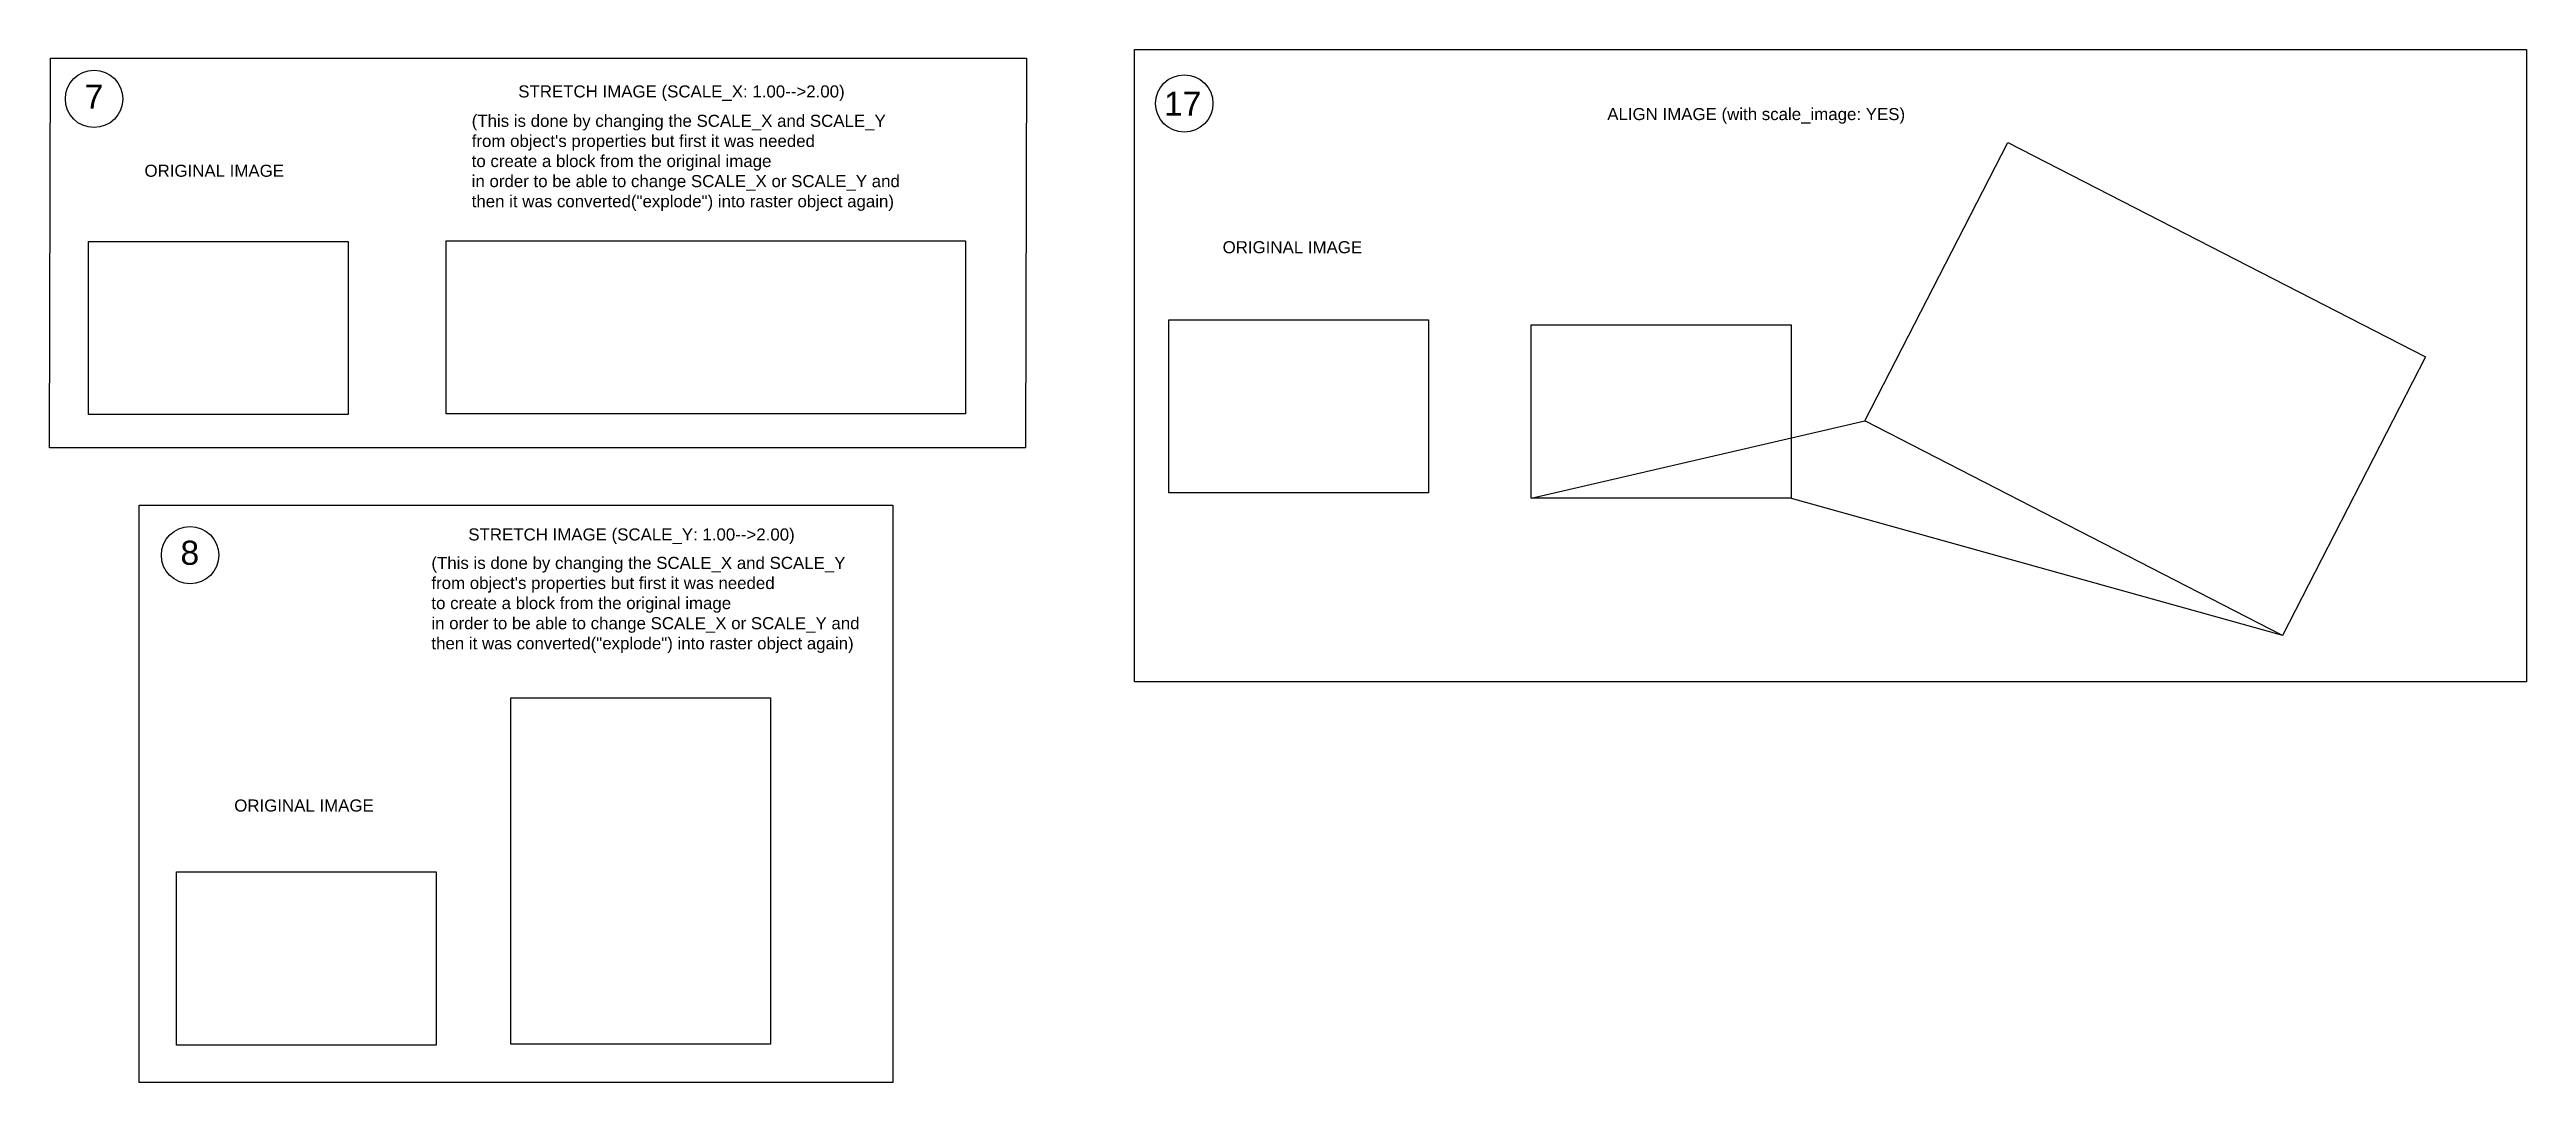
# Model space of a CAD drawing. Header units: inches. Extents: x 98 to 285, y 71 to 237.
# Drawn here: x 99.3 to 201.9, y 70.9 to 113.7 of the extents above; entities that cross this region are included whole.
import ezdxf

# ---------------------------------------------------------------- set-up
doc = ezdxf.new("R2010")
doc.units = ezdxf.units.IN
doc.header["$MEASUREMENT"] = 0
for name, color, linetype in [('context', 40, 'Continuous'), ('image', 151, 'Continuous'), ('title', 7, 'Continuous')]:
    doc.layers.add(name, color=color, linetype=linetype)
doc.styles.get("Standard").update_dxf_attribs({"font": 'arial.ttf'})
picture_1 = doc.add_image_def('image1.jpg', size_in_pixel=(1000, 667))

msp = doc.modelspace()

# ---------------------------------------------------------------- texts
at = {"layer": 'title'}
for s, height, p in [('7', 1, (100.72, 111.26)), ('STRETCH IMAGE (SCALE_X: 1.00-->2.00)', 0.5, (118.69, 111.73)), ('17', 1, (145.45, 110.97)), ('ALIGN IMAGE (with scale_image: YES)', 0.5, (163.82, 110.79)), ('ORIGINAL IMAGE', 0.5, (103.2, 108.44)), ('ORIGINAL IMAGE', 0.5, (147.88, 105.27)), ('STRETCH IMAGE (SCALE_Y: 1.00-->2.00)', 0.5, (116.62, 93.36)), ('8', 1, (104.69, 92.35)), ('ORIGINAL IMAGE', 0.5, (106.92, 82.12))]:
    msp.add_text(s, height=height, dxfattribs=at).set_placement(p)
at = {"layer": 'title', "char_height": 0.5, "attachment_point": 1}
for insert in [(116.76, 111.01), (115.09, 92.68)]:
    msp.add_mtext_dynamic_manual_height_columns('(This is done by changing the SCALE_X and SCALE_Y from object\'s properties but first it was needed\\Pto create a block from the original image\\Pin order to be able to change SCALE_X or SCALE_Y and then it was converted("explode") into raster object again)', width=18.3335, gutter_width=1, heights=[0], dxfattribs=dict(at, insert=insert))

# ---------------------------------------------------------------- linework, layer by layer
at = {"layer": 'context'}
for points in [[(99.31, 113.36), (139.75, 113.36), (139.71, 97.2), (99.27, 97.2)], [(144.23, 113.72), (201.91, 113.72), (201.91, 87.5), (144.23, 87.5)], [(102.98, 94.82), (134.21, 94.82), (134.21, 70.89), (102.98, 70.89)]]:
    msp.add_lwpolyline(points, close=True, dxfattribs=at)
at = {"layer": 'image', "color": 1}
for points in [[(160.67, 102.3), (171.44, 102.3), (171.44, 95.12), (160.67, 95.12), (160.67, 102.3)], [(160.67, 95.12), (174.49, 98.32)], [(171.44, 95.12), (191.8, 89.43)]]:
    msp.add_lwpolyline(points, dxfattribs=at)
at = {"layer": 'title'}
for centre in [(101.11, 111.67), (146.29, 111.48), (105.09, 92.75)]:
    msp.add_circle(centre, 1.19, dxfattribs=at)

msp.set_redraw_order([(e.dxf.handle, doc.entitydb.next_handle()) for e in msp.query("TEXT MTEXT ATTDEF DIMENSION ARC_DIMENSION")])  # texts and dimensions are drawn at this point

# ---------------------------------------------------------------- pictures from other files: only their frames are drawn
at = {"layer": 'image'}
image = msp.add_image(picture_1, insert=(174.49, 98.32), size_in_units=(19.46, 12.98), rotation=-27.2052, dxfattribs=at)
image.dxf.flags = 7
image = msp.add_image(picture_1, insert=(100.88, 98.58), size_in_units=(10.76, 7.18), dxfattribs=at)
image.dxf.flags = 7
image = msp.add_image(picture_1, insert=(115.7, 98.61), size_in_units=(21.52, 7.18), dxfattribs=at)
image.dxf.flags = 7
image = msp.add_image(picture_1, insert=(145.65, 95.33), size_in_units=(10.76, 7.18), dxfattribs=at)
image.dxf.flags = 7
image = msp.add_image(picture_1, insert=(118.38, 72.47), size_in_units=(10.76, 14.36), dxfattribs=at)
image.dxf.flags = 7
image = msp.add_image(picture_1, insert=(104.53, 72.44), size_in_units=(10.76, 7.18), dxfattribs=at)
image.dxf.flags = 7

doc.saveas('drawing.dxf')
